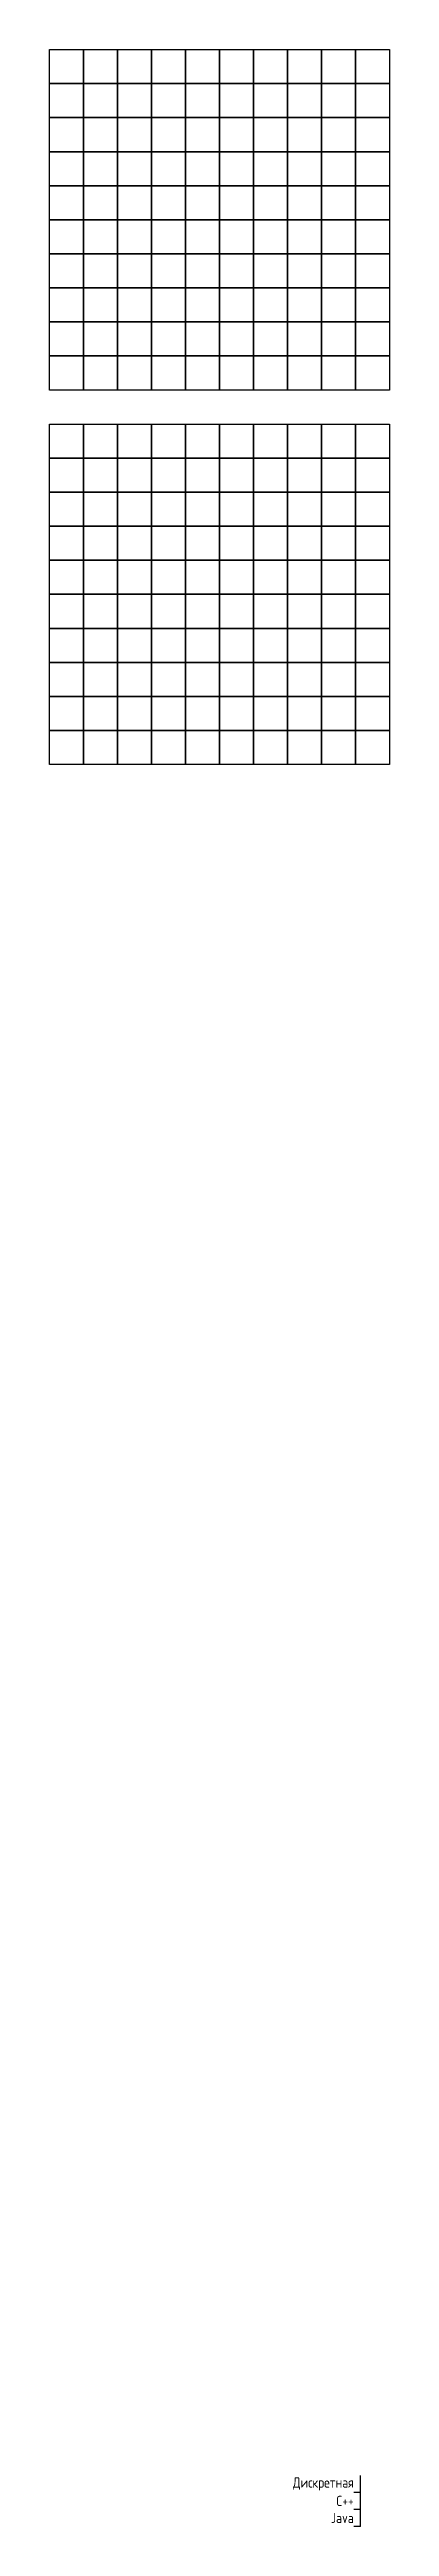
# Model space of a CAD drawing. Header units: millimetres. Extents: x -1746 to 8849, y -4512 to 2568.
# Drawn here: x 2756 to 2856, y -318 to 409 of the extents above; entities that cross this region are included whole.
import ezdxf

# ---------------------------------------------------------------- set-up
doc = ezdxf.new("R2010")
doc.units = ezdxf.units.MM
doc.header["$MEASUREMENT"] = 0
doc.styles.add('texxt', font='romans.shx', dxfattribs={"width": 0.8})

msp = doc.modelspace()

# ---------------------------------------------------------------- texts
at = {"char_height": 3, "attachment_point": 6, "style": 'texxt'}
for s, insert in [('{\\Fromans|c204;Дискретная}', (2845.5, -306)), ('C++', (2845.5, -311)), ('Java', (2845.5, -316))]:
    msp.add_mtext_dynamic_manual_height_columns(s, width=141.5, gutter_width=20, heights=[0], dxfattribs=dict(at, insert=insert))

# ---------------------------------------------------------------- linework, layer by layer
for p, q in [((2847.5, -308.5), (2847.5, -303.5)), ((2847.5, -308.5), (2845.5, -308.5)), ((2847.5, -313.5), (2847.5, -308.5)), ((2847.5, -313.5), (2845.5, -313.5)), ((2847.5, -318.5), (2845.5, -318.5)), ((2847.5, -318.5), (2847.5, -313.5))]:
    msp.add_line(p, q)
for points in [[(2756, 409), (2766, 409), (2766, 399), (2756, 399)], [(2766, 409), (2776, 409), (2776, 399), (2766, 399)], [(2776, 409), (2786, 409), (2786, 399), (2776, 399)], [(2786, 409), (2796, 409), (2796, 399), (2786, 399)], [(2796, 409), (2806, 409), (2806, 399), (2796, 399)], [(2806, 409), (2816, 409), (2816, 399), (2806, 399)], [(2816, 409), (2826, 409), (2826, 399), (2816, 399)], [(2826, 409), (2836, 409), (2836, 399), (2826, 399)], [(2836, 409), (2846, 409), (2846, 399), (2836, 399)], [(2846, 409), (2856, 409), (2856, 399), (2846, 399)], [(2756, 399), (2766, 399), (2766, 389), (2756, 389)], [(2766, 399), (2776, 399), (2776, 389), (2766, 389)], [(2776, 399), (2786, 399), (2786, 389), (2776, 389)], [(2786, 399), (2796, 399), (2796, 389), (2786, 389)], [(2796, 399), (2806, 399), (2806, 389), (2796, 389)], [(2806, 399), (2816, 399), (2816, 389), (2806, 389)], [(2816, 399), (2826, 399), (2826, 389), (2816, 389)], [(2826, 399), (2836, 399), (2836, 389), (2826, 389)], [(2836, 399), (2846, 399), (2846, 389), (2836, 389)], [(2846, 399), (2856, 399), (2856, 389), (2846, 389)], [(2756, 389), (2766, 389), (2766, 379), (2756, 379)], [(2766, 389), (2776, 389), (2776, 379), (2766, 379)], [(2776, 389), (2786, 389), (2786, 379), (2776, 379)], [(2786, 389), (2796, 389), (2796, 379), (2786, 379)], [(2796, 389), (2806, 389), (2806, 379), (2796, 379)], [(2806, 389), (2816, 389), (2816, 379), (2806, 379)], [(2816, 389), (2826, 389), (2826, 379), (2816, 379)], [(2826, 389), (2836, 389), (2836, 379), (2826, 379)], [(2836, 389), (2846, 389), (2846, 379), (2836, 379)], [(2846, 389), (2856, 389), (2856, 379), (2846, 379)], [(2756, 379), (2766, 379), (2766, 369), (2756, 369)], [(2766, 379), (2776, 379), (2776, 369), (2766, 369)], [(2776, 379), (2786, 379), (2786, 369), (2776, 369)], [(2786, 379), (2796, 379), (2796, 369), (2786, 369)], [(2796, 379), (2806, 379), (2806, 369), (2796, 369)], [(2806, 379), (2816, 379), (2816, 369), (2806, 369)], [(2816, 379), (2826, 379), (2826, 369), (2816, 369)], [(2826, 379), (2836, 379), (2836, 369), (2826, 369)], [(2836, 379), (2846, 379), (2846, 369), (2836, 369)], [(2846, 379), (2856, 379), (2856, 369), (2846, 369)], [(2756, 369), (2766, 369), (2766, 359), (2756, 359)], [(2766, 369), (2776, 369), (2776, 359), (2766, 359)], [(2776, 369), (2786, 369), (2786, 359), (2776, 359)], [(2786, 369), (2796, 369), (2796, 359), (2786, 359)], [(2796, 369), (2806, 369), (2806, 359), (2796, 359)], [(2806, 369), (2816, 369), (2816, 359), (2806, 359)], [(2816, 369), (2826, 369), (2826, 359), (2816, 359)], [(2826, 369), (2836, 369), (2836, 359), (2826, 359)], [(2836, 369), (2846, 369), (2846, 359), (2836, 359)], [(2846, 369), (2856, 369), (2856, 359), (2846, 359)], [(2756, 359), (2766, 359), (2766, 349), (2756, 349)], [(2766, 359), (2776, 359), (2776, 349), (2766, 349)], [(2776, 359), (2786, 359), (2786, 349), (2776, 349)], [(2786, 359), (2796, 359), (2796, 349), (2786, 349)], [(2796, 359), (2806, 359), (2806, 349), (2796, 349)], [(2806, 359), (2816, 359), (2816, 349), (2806, 349)], [(2816, 359), (2826, 359), (2826, 349), (2816, 349)], [(2826, 359), (2836, 359), (2836, 349), (2826, 349)], [(2836, 359), (2846, 359), (2846, 349), (2836, 349)], [(2846, 359), (2856, 359), (2856, 349), (2846, 349)], [(2756, 349), (2766, 349), (2766, 339), (2756, 339)], [(2766, 349), (2776, 349), (2776, 339), (2766, 339)], [(2776, 349), (2786, 349), (2786, 339), (2776, 339)], [(2786, 349), (2796, 349), (2796, 339), (2786, 339)], [(2796, 349), (2806, 349), (2806, 339), (2796, 339)], [(2806, 349), (2816, 349), (2816, 339), (2806, 339)], [(2816, 349), (2826, 349), (2826, 339), (2816, 339)], [(2826, 349), (2836, 349), (2836, 339), (2826, 339)], [(2836, 349), (2846, 349), (2846, 339), (2836, 339)], [(2846, 349), (2856, 349), (2856, 339), (2846, 339)], [(2756, 339), (2766, 339), (2766, 329), (2756, 329)], [(2766, 339), (2776, 339), (2776, 329), (2766, 329)], [(2776, 339), (2786, 339), (2786, 329), (2776, 329)], [(2786, 339), (2796, 339), (2796, 329), (2786, 329)], [(2796, 339), (2806, 339), (2806, 329), (2796, 329)], [(2806, 339), (2816, 339), (2816, 329), (2806, 329)], [(2816, 339), (2826, 339), (2826, 329), (2816, 329)], [(2826, 339), (2836, 339), (2836, 329), (2826, 329)], [(2836, 339), (2846, 339), (2846, 329), (2836, 329)], [(2846, 339), (2856, 339), (2856, 329), (2846, 329)], [(2756, 329), (2766, 329), (2766, 319), (2756, 319)], [(2766, 329), (2776, 329), (2776, 319), (2766, 319)], [(2776, 329), (2786, 329), (2786, 319), (2776, 319)], [(2786, 329), (2796, 329), (2796, 319), (2786, 319)], [(2796, 329), (2806, 329), (2806, 319), (2796, 319)], [(2806, 329), (2816, 329), (2816, 319), (2806, 319)], [(2816, 329), (2826, 329), (2826, 319), (2816, 319)], [(2826, 329), (2836, 329), (2836, 319), (2826, 319)], [(2836, 329), (2846, 329), (2846, 319), (2836, 319)], [(2846, 329), (2856, 329), (2856, 319), (2846, 319)], [(2756, 319), (2766, 319), (2766, 309), (2756, 309)], [(2766, 319), (2776, 319), (2776, 309), (2766, 309)], [(2776, 319), (2786, 319), (2786, 309), (2776, 309)], [(2786, 319), (2796, 319), (2796, 309), (2786, 309)], [(2796, 319), (2806, 319), (2806, 309), (2796, 309)], [(2806, 319), (2816, 319), (2816, 309), (2806, 309)], [(2816, 319), (2826, 319), (2826, 309), (2816, 309)], [(2826, 319), (2836, 319), (2836, 309), (2826, 309)], [(2836, 319), (2846, 319), (2846, 309), (2836, 309)], [(2846, 319), (2856, 319), (2856, 309), (2846, 309)], [(2756, 299), (2766, 299), (2766, 289), (2756, 289)], [(2766, 299), (2776, 299), (2776, 289), (2766, 289)], [(2776, 299), (2786, 299), (2786, 289), (2776, 289)], [(2786, 299), (2796, 299), (2796, 289), (2786, 289)], [(2796, 299), (2806, 299), (2806, 289), (2796, 289)], [(2806, 299), (2816, 299), (2816, 289), (2806, 289)], [(2816, 299), (2826, 299), (2826, 289), (2816, 289)], [(2826, 299), (2836, 299), (2836, 289), (2826, 289)], [(2836, 299), (2846, 299), (2846, 289), (2836, 289)], [(2846, 299), (2856, 299), (2856, 289), (2846, 289)], [(2756, 289), (2766, 289), (2766, 279), (2756, 279)], [(2766, 289), (2776, 289), (2776, 279), (2766, 279)], [(2776, 289), (2786, 289), (2786, 279), (2776, 279)], [(2786, 289), (2796, 289), (2796, 279), (2786, 279)], [(2796, 289), (2806, 289), (2806, 279), (2796, 279)], [(2806, 289), (2816, 289), (2816, 279), (2806, 279)], [(2816, 289), (2826, 289), (2826, 279), (2816, 279)], [(2826, 289), (2836, 289), (2836, 279), (2826, 279)], [(2836, 289), (2846, 289), (2846, 279), (2836, 279)], [(2846, 289), (2856, 289), (2856, 279), (2846, 279)], [(2756, 279), (2766, 279), (2766, 269), (2756, 269)], [(2766, 279), (2776, 279), (2776, 269), (2766, 269)], [(2776, 279), (2786, 279), (2786, 269), (2776, 269)], [(2786, 279), (2796, 279), (2796, 269), (2786, 269)], [(2796, 279), (2806, 279), (2806, 269), (2796, 269)], [(2806, 279), (2816, 279), (2816, 269), (2806, 269)], [(2816, 279), (2826, 279), (2826, 269), (2816, 269)], [(2826, 279), (2836, 279), (2836, 269), (2826, 269)], [(2836, 279), (2846, 279), (2846, 269), (2836, 269)], [(2846, 279), (2856, 279), (2856, 269), (2846, 269)], [(2756, 269), (2766, 269), (2766, 259), (2756, 259)], [(2766, 269), (2776, 269), (2776, 259), (2766, 259)], [(2776, 269), (2786, 269), (2786, 259), (2776, 259)], [(2786, 269), (2796, 269), (2796, 259), (2786, 259)], [(2796, 269), (2806, 269), (2806, 259), (2796, 259)], [(2806, 269), (2816, 269), (2816, 259), (2806, 259)], [(2816, 269), (2826, 269), (2826, 259), (2816, 259)], [(2826, 269), (2836, 269), (2836, 259), (2826, 259)], [(2836, 269), (2846, 269), (2846, 259), (2836, 259)], [(2846, 269), (2856, 269), (2856, 259), (2846, 259)], [(2756, 259), (2766, 259), (2766, 249), (2756, 249)], [(2766, 259), (2776, 259), (2776, 249), (2766, 249)], [(2776, 259), (2786, 259), (2786, 249), (2776, 249)], [(2786, 259), (2796, 259), (2796, 249), (2786, 249)], [(2796, 259), (2806, 259), (2806, 249), (2796, 249)], [(2806, 259), (2816, 259), (2816, 249), (2806, 249)], [(2816, 259), (2826, 259), (2826, 249), (2816, 249)], [(2826, 259), (2836, 259), (2836, 249), (2826, 249)], [(2836, 259), (2846, 259), (2846, 249), (2836, 249)], [(2846, 259), (2856, 259), (2856, 249), (2846, 249)], [(2756, 249), (2766, 249), (2766, 239), (2756, 239)], [(2766, 249), (2776, 249), (2776, 239), (2766, 239)], [(2776, 249), (2786, 249), (2786, 239), (2776, 239)], [(2786, 249), (2796, 249), (2796, 239), (2786, 239)], [(2796, 249), (2806, 249), (2806, 239), (2796, 239)], [(2806, 249), (2816, 249), (2816, 239), (2806, 239)], [(2816, 249), (2826, 249), (2826, 239), (2816, 239)], [(2826, 249), (2836, 249), (2836, 239), (2826, 239)], [(2836, 249), (2846, 249), (2846, 239), (2836, 239)], [(2846, 249), (2856, 249), (2856, 239), (2846, 239)], [(2756, 239), (2766, 239), (2766, 229), (2756, 229)], [(2766, 239), (2776, 239), (2776, 229), (2766, 229)], [(2776, 239), (2786, 239), (2786, 229), (2776, 229)], [(2786, 239), (2796, 239), (2796, 229), (2786, 229)], [(2796, 239), (2806, 239), (2806, 229), (2796, 229)], [(2806, 239), (2816, 239), (2816, 229), (2806, 229)], [(2816, 239), (2826, 239), (2826, 229), (2816, 229)], [(2826, 239), (2836, 239), (2836, 229), (2826, 229)], [(2836, 239), (2846, 239), (2846, 229), (2836, 229)], [(2846, 239), (2856, 239), (2856, 229), (2846, 229)], [(2756, 229), (2766, 229), (2766, 219), (2756, 219)], [(2766, 229), (2776, 229), (2776, 219), (2766, 219)], [(2776, 229), (2786, 229), (2786, 219), (2776, 219)], [(2786, 229), (2796, 229), (2796, 219), (2786, 219)], [(2796, 229), (2806, 229), (2806, 219), (2796, 219)], [(2806, 229), (2816, 229), (2816, 219), (2806, 219)], [(2816, 229), (2826, 229), (2826, 219), (2816, 219)], [(2826, 229), (2836, 229), (2836, 219), (2826, 219)], [(2836, 229), (2846, 229), (2846, 219), (2836, 219)], [(2846, 229), (2856, 229), (2856, 219), (2846, 219)], [(2756, 219), (2766, 219), (2766, 209), (2756, 209)], [(2766, 219), (2776, 219), (2776, 209), (2766, 209)], [(2776, 219), (2786, 219), (2786, 209), (2776, 209)], [(2786, 219), (2796, 219), (2796, 209), (2786, 209)], [(2796, 219), (2806, 219), (2806, 209), (2796, 209)], [(2806, 219), (2816, 219), (2816, 209), (2806, 209)], [(2816, 219), (2826, 219), (2826, 209), (2816, 209)], [(2826, 219), (2836, 219), (2836, 209), (2826, 209)], [(2836, 219), (2846, 219), (2846, 209), (2836, 209)], [(2846, 219), (2856, 219), (2856, 209), (2846, 209)], [(2756, 209), (2766, 209), (2766, 199), (2756, 199)], [(2766, 209), (2776, 209), (2776, 199), (2766, 199)], [(2776, 209), (2786, 209), (2786, 199), (2776, 199)], [(2786, 209), (2796, 209), (2796, 199), (2786, 199)], [(2796, 209), (2806, 209), (2806, 199), (2796, 199)], [(2806, 209), (2816, 209), (2816, 199), (2806, 199)], [(2816, 209), (2826, 209), (2826, 199), (2816, 199)], [(2826, 209), (2836, 209), (2836, 199), (2826, 199)], [(2836, 209), (2846, 209), (2846, 199), (2836, 199)], [(2846, 209), (2856, 209), (2856, 199), (2846, 199)]]:
    msp.add_lwpolyline(points, close=True)
msp.add_circle((1794.09, -971.82), 3540.22)

msp.set_redraw_order([(e.dxf.handle, doc.entitydb.next_handle()) for e in msp.query("TEXT MTEXT ATTDEF DIMENSION ARC_DIMENSION")])  # texts and dimensions are drawn at this point

doc.saveas('drawing.dxf')
